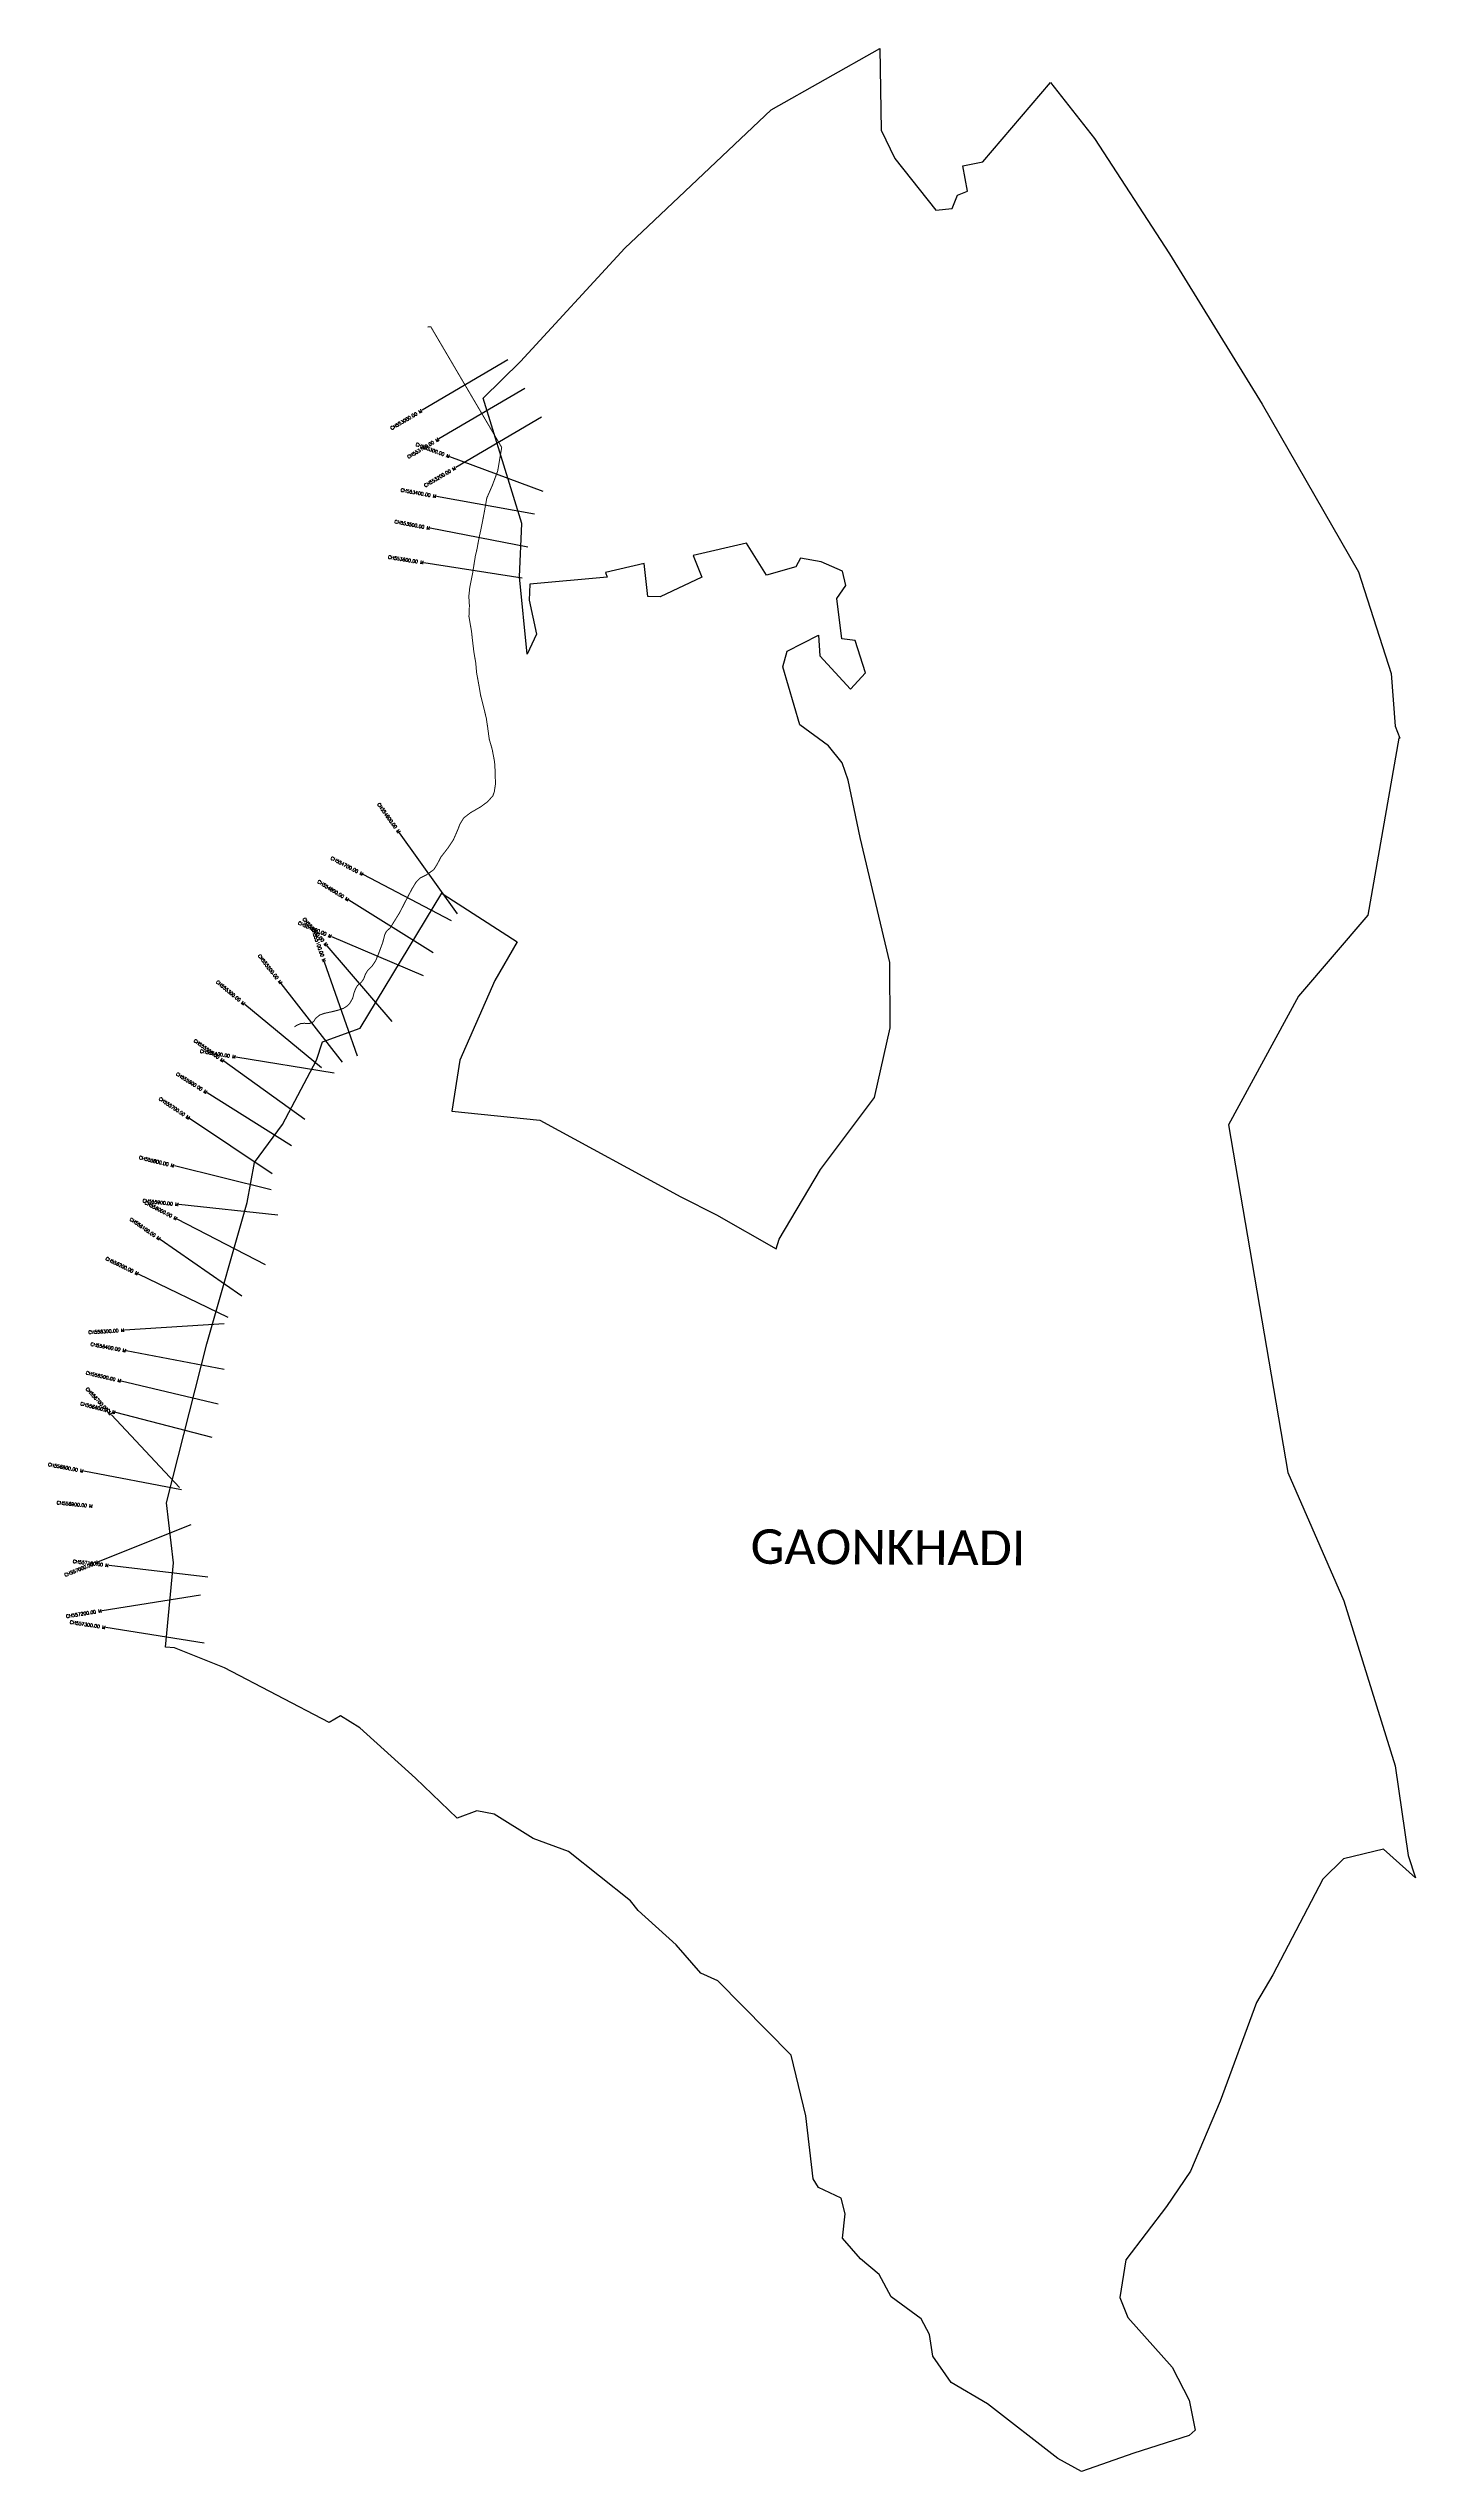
# Model space of a CAD drawing. Header units: metres. Extents: x 319310 to 323428, y 1852503 to 1859804.
import ezdxf
from ezdxf.enums import TextEntityAlignment as Align

# ---------------------------------------------------------------- set-up
doc = ezdxf.new("R2010")
doc.units = ezdxf.units.M
for name, color, linetype in [('CS', 134, 'Continuous'), ('CSMark', 6, 'Continuous'), ('NATURALLY PROTECTED', 3, 'Continuous'), ('village', 3, 'Continuous'), ('VILLAGE NAME', 250, 'Continuous')]:
    doc.layers.add(name, color=color, linetype=linetype)
doc.styles.get("Standard").update_dxf_attribs({"font": 'simplex.shx'})

msp = doc.modelspace()

# ---------------------------------------------------------------- linework, layer by layer
at = {"color": 3, "flags": 128}
msp.add_lwpolyline([(321486.5, 1859619), (321814.1, 1859804)], dxfattribs=at)
at = {"layer": 'CS'}
for p, q in [((320694.1, 1858865.8), (320435.4, 1858713.8)), ((320744.7, 1858779.6), (320486.1, 1858627.6)), ((320795.4, 1858693.4), (320536.7, 1858541.4)), ((320800.2, 1858469.1), (320519, 1858573.9)), ((320774, 1858400.9), (320478.8, 1858454.3)), ((320754.3, 1858300.9), (320459.8, 1858358.1)), ((320737, 1858207.8), (320440.7, 1858254.6)), ((320542.2, 1857196.5), (320367.3, 1857440.3)), ((320523.9, 1857175.7), (320258, 1857314.7)), ((320469.1, 1857079), (320214.4, 1857237.5)), ((320345, 1856872.4), (320149.6, 1857100)), ((320439.3, 1857010.2), (320163.1, 1857127.4)), ((320240.3, 1856767.6), (320141.5, 1857050.8)), ((320195.7, 1856750.1), (320011.1, 1856986.5)), ((320132.5, 1856732.7), (319900.9, 1856923.5)), ((320081.6, 1856577.2), (319837.9, 1856752.2)), ((320170.2, 1856716.2), (319874.2, 1856765.1)), ((320041.4, 1856497.1), (319787.7, 1856657.1)), ((319984, 1856412.9), (319734.8, 1856579.9)), ((319980.5, 1856365.4), (319689.2, 1856436.9)), ((320000.8, 1856288.1), (319702.5, 1856320.6)), ((319892.4, 1856044.1), (319646.1, 1856215.5)), ((319963.7, 1856138.5), (319697.6, 1856276.9)), ((319850.8, 1855979.9), (319581, 1856111.1)), ((319838.6, 1855960.7), (319539.1, 1855942.2)), ((319838.9, 1855824), (319544.2, 1855879.9)), ((319820.9, 1855719.1), (319529.1, 1855788.8)), ((319802.7, 1855618.3), (319512.3, 1855693.7)), ((319704.4, 1855468.2), (319499.4, 1855687.2)), ((319710.8, 1855460.9), (319416.2, 1855517.2)), ((319738.6, 1855355.2), (319459.9, 1855244.2)), ((319790, 1855197.5), (319492.1, 1855232.9)), ((319767.3, 1855144), (319471, 1855096.8)), ((319778.7, 1854999.3), (319482.4, 1855045.9))]:
    msp.add_line(p, q, dxfattribs=at)
at = {"layer": 'NATURALLY PROTECTED', "color": 2, "const_width": 3, "flags": 128}
msp.add_lwpolyline([(320451.6, 1858965.1), (320461.8, 1858965), (320675.2, 1858601.9), (320663, 1858530.7), (320646.7, 1858486.8), (320630.3, 1858449.5), (320621.5, 1858400.5), (320612.5, 1858354.5), (320608.2, 1858335.2), (320603.8, 1858312.8), (320600.6, 1858294.9), (320595.8, 1858275.1), (320587.4, 1858222.1), (320579, 1858180.5), (320576.1, 1858153.6), (320577.7, 1858127.8), (320577.5, 1858107.4), (320576.4, 1858092.7), (320578.8, 1858078.7), (320584.2, 1858047.4), (320586.9, 1858022.9), (320591.3, 1857985.4), (320597, 1857952.5), (320599.5, 1857923.2), (320606.3, 1857886.1), (320611.6, 1857855.1), (320619.3, 1857825), (320628.7, 1857786.2), (320632.9, 1857758), (320637.5, 1857723.3), (320646.5, 1857692.1), (320653.6, 1857654.9), (320655.6, 1857623.9), (320656.2, 1857586.7), (320652.9, 1857564.5), (320648.5, 1857552.1), (320632.9, 1857534.5), (320612.4, 1857519.3), (320581.4, 1857501.3), (320560.9, 1857485.7), (320549.3, 1857466.8), (320542.3, 1857448.5), (320529.1, 1857418.6), (320512.6, 1857394.2), (320492.1, 1857367.7), (320480.4, 1857345.3), (320470.7, 1857329.8), (320449.2, 1857314.5), (320429.6, 1857304.4), (320416.8, 1857291.4), (320405.1, 1857272.2), (320382.1, 1857228.3), (320367.1, 1857199), (320339, 1857153.9), (320327.9, 1857143.8), (320322.7, 1857133.2), (320316.7, 1857110), (320302.4, 1857071.6), (320295.2, 1857054.7), (320284.4, 1857038.6), (320271.4, 1857026.2), (320264.3, 1857014.1), (320259.3, 1857000.2), (320252.5, 1856990.7), (320240.8, 1856980.7), (320236.2, 1856973.1), (320230.7, 1856960.1), (320226.1, 1856942), (320217.7, 1856927.4), (320210.3, 1856919.4), (320198.6, 1856911.9), (320182.9, 1856906.4), (320165.4, 1856902), (320140.3, 1856896.5), (320126.8, 1856891.6), (320114.9, 1856881.9), (320112.2, 1856878), (320109.3, 1856872.9), (320103.4, 1856868.3), (320093.7, 1856865.7), (320080.1, 1856866.8), (320069.5, 1856865.7), (320057.9, 1856860.8), (320050.8, 1856856.1)], dxfattribs=at)
at = {"layer": 'village', "color": 3}
for points in [[(321814.1, 1859804, 0), (321818.7, 1859557.8, 0), (321859.2, 1859472.2, 0), (321983.1, 1859316.4, 0), (322031.9, 1859321.3, 0), (322048.7, 1859361.8, 0), (322078, 1859373.6, 0), (322064.3, 1859450.2, 0), (322124.2, 1859462.2, 0), (322328.9, 1859701.4, 0), (322461.2, 1859532.7, 0), (322686.6, 1859185.4, 0), (322966, 1858732.7, 0), (323256.4, 1858227.2, 0), (323354.5, 1857921, 0), (323366.5, 1857762.3, 0), (323380.9, 1857725.7, 0), (323378.3, 1857725.7, 0), (323284.6, 1857193, 0), (323076, 1856948.2, 0), (322864.2, 1856561.2, 0), (323043.3, 1855513.1, 0)], [(323043.3, 1855513.1, 0), (323212.5, 1855126.9, 0), (323366.5, 1854629.7, 0), (323405.7, 1854358.9, 0), (323428.1, 1854291.9, 0), (323331.9, 1854378.7, 0), (323211, 1854349.5, 0), (323148.8, 1854288.3, 0), (322997.9, 1853999.2, 0), (322948.9, 1853916.5, 0), (322839.1, 1853619.1, 0), (322750.2, 1853408.5, 0), (322677.6, 1853301.8, 0), (322555.8, 1853140.6, 0), (322537.4, 1853027.9, 0), (322561.7, 1852967.5, 0), (322695, 1852817.3, 0), (322745.7, 1852718.2, 0), (322763.8, 1852627.5, 0), (322746, 1852612.1, 0), (322579.5, 1852558.8, 0), (322421.4, 1852503, 0), (322350.7, 1852541.8, 0), (322138.4, 1852706.7, 0), (322029.2, 1852771.3, 0), (321973.8, 1852850.2, 0), (321963.7, 1852915.7, 0), (321938.7, 1852963.4, 0), (321848.8, 1853029.7, 0), (321812.2, 1853096.9, 0), (321755.7, 1853143.7, 0), (321702.1, 1853205.8, 0), (321709.9, 1853279.1, 0), (321697.4, 1853326.5, 0), (321629.6, 1853359.2, 0), (321613.8, 1853384.6, 0), (321590.9, 1853574.6, 0), (321546.9, 1853757.9, 0), (321326.5, 1853981.5, 0), (321275.4, 1854004.2, 0), (321200.4, 1854090.4, 0), (321086.3, 1854193.9, 0), (321062.9, 1854222.7, 0), (320876.7, 1854371.2, 0), (320770, 1854410.7, 0), (320652.5, 1854483.6, 0), (320600.1, 1854493.4, 0), (320541.3, 1854471.9, 0), (320415.1, 1854592.1, 0), (320248.2, 1854743.6, 0), (320189.7, 1854780.3, 0), (320154.9, 1854760.1, 0), (319840.5, 1854925, 0), (319689.8, 1854984.6, 0), (319661.8, 1854987, 0), (319686.8, 1855241.1, 0), (319665.7, 1855422.2, 0), (319787.2, 1855900.7, 0), (319908.5, 1856327.2, 0), (319930.6, 1856447.3, 0), (320014.9, 1856561.3, 0), (320117.2, 1856755.4, 0), (320134.9, 1856810.6, 0), (320248.9, 1856852, 0), (320494.7, 1857258.7, 0), (320498.5, 1857256.2, 0), (320721.7, 1857112.6, 0), (320654.9, 1856995.8, 0), (320548.8, 1856756, 0), (320524.9, 1856601.6, 0), (320789.7, 1856574.8, 0), (321214.3, 1856343.9, 0), (321322.2, 1856289.2, 0), (321501.8, 1856187.2, 0), (321510.6, 1856216.7, 0), (321635.5, 1856426.1, 0), (321798, 1856643, 0), (321845.6, 1856853, 0), (321844.6, 1857050.3, 0), (321755.5, 1857426.5, 0), (321718.5, 1857599.7, 0), (321700.5, 1857651.5, 0), (321659.2, 1857703.2, 0), (321573, 1857766.1, 0), (321522, 1857941, 0), (321535, 1857987.5, 0), (321629.4, 1858036.1, 0), (321633.3, 1857973.5, 0), (321725.8, 1857873.3, 0), (321771.2, 1857923, 0), (321739.5, 1858020, 0), (321699.4, 1858025.3, 0), (321684.8, 1858146.8, 0), (321711.8, 1858185.9, 0), (321701.4, 1858229.2, 0), (321637.9, 1858257.6, 0), (321575, 1858268.4, 0), (321561.7, 1858241.8, 0), (321473, 1858216.8, 0), (321412.6, 1858313.7, 0), (321252.4, 1858276.4, 0), (321278, 1858210.7, 0), (321152.4, 1858151.5, 0), (321115.6, 1858153.1, 0), (321104.8, 1858252.2, 0), (320988, 1858225.3, 0), (320992.4, 1858210.9, 0), (320760.3, 1858189.4, 0), (320757.9, 1858141.3, 0), (320780, 1858039.1, 0), (320751.7, 1857979.1, 0), (320728.6, 1858212.4, 0), (320735.9, 1858372.8, 0), (320618.9, 1858750.7, 0), (320731.3, 1858860.4, 0), (321045.7, 1859202.1, 0), (321116.5, 1859269, 0), (321486.5, 1859619, 0)]]:
    msp.add_polyline3d(points, dxfattribs=at)

# ---------------------------------------------------------------- texts
at = {"layer": 'CSMark'}
for s, rotation, p in [('CH553000.00 M', 30.43905, (320434.5, 1858713.3)), ('CH553100.00 M', 30.43905, (320485.2, 1858627.1)), ('CH553300.00 M', 339.56582, (320518.1, 1858574.2)), ('CH553200.00 M', 30.43905, (320535.9, 1858540.9)), ('CH553400.00 M', 349.73574, (320477.8, 1858454.5)), ('CH553500.00 M', 349.01948, (320458.8, 1858358.3)), ('CH553600.00 M', 351.01817, (320439.7, 1858254.8)), ('CH554600.00 M', 305.65764, (320366.7, 1857441.1)), ('CH554700.00 M', 332.39928, (320257.2, 1857315.2)), ('CH554800.00 M', 328.11814, (320213.5, 1857238)), ('CH554900.00 M', 337.01436, (320162.2, 1857127.7)), ('CH555000.00 M', 310.65525, (320148.9, 1857100.8)), ('CH555100.00 M', 289.22014, (320141.2, 1857051.8)), ('CH555200.00 M', 307.98099, (320010.5, 1856987.3)), ('CH555300.00 M', 320.50596, (319900.2, 1856924.2)), ('CH555500.00 M', 324.30998, (319837.1, 1856752.8)), ('CH555600.00 M', 327.75316, (319786.9, 1856657.7)), ('CH555400.00 M', 350.61365, (319873.3, 1856765.3)), ('CH555700.00 M', 326.17675, (319733.9, 1856580.5)), ('CH555800.00 M', 346.2137, (319688.2, 1856437.1)), ('CH556100.00 M', 325.17574, (319645.3, 1856216)), ('CH555900.00 M', 353.7932, (319701.5, 1856320.7)), ('CH556000.00 M', 332.51035, (319696.7, 1856277.4)), ('CH556200.00 M', 334.07892, (319580.1, 1856111.5)), ('CH556300.00 M', 3.55073, (319538.2, 1855942.1)), ('CH556400.00 M', 349.26022, (319543.2, 1855880.1)), ('CH556700.00 M', 313.11675, (319498.7, 1855687.9)), ('CH556500.00 M', 346.57661, (319528.2, 1855789)), ('CH556600.00 M', 345.45547, (319511.3, 1855693.9)), ('CH556800.00 M', 349.18181, (319415.2, 1855517.4)), ('CH556900.00 M', 354.28569, (319442.7, 1855411.8)), ('CH557000.00 M', 21.72336, (319458.9, 1855243.8)), ('CH557100.00 M', 353.22581, (319491.1, 1855233)), ('CH557200.00 M', 9.04068, (319470, 1855096.7)), ('CH557300.00 M', 351.05152, (319481.4, 1855046.1))]:
    msp.add_text(s, height=10, rotation=rotation, dxfattribs=at).set_placement(p, align=Align.MIDDLE_RIGHT)
at = {"layer": 'VILLAGE NAME', "insert": (321425.2, 1855342.3), "char_height": 104.042, "attachment_point": 1, "rotation": 359.67619}
msp.add_mtext_dynamic_manual_height_columns('{\\fCalibri|b0|i0|c0|p34;GAONKHADI}', width=1335.183, gutter_width=520.2, heights=[0], dxfattribs=at)

doc.saveas('drawing.dxf')
